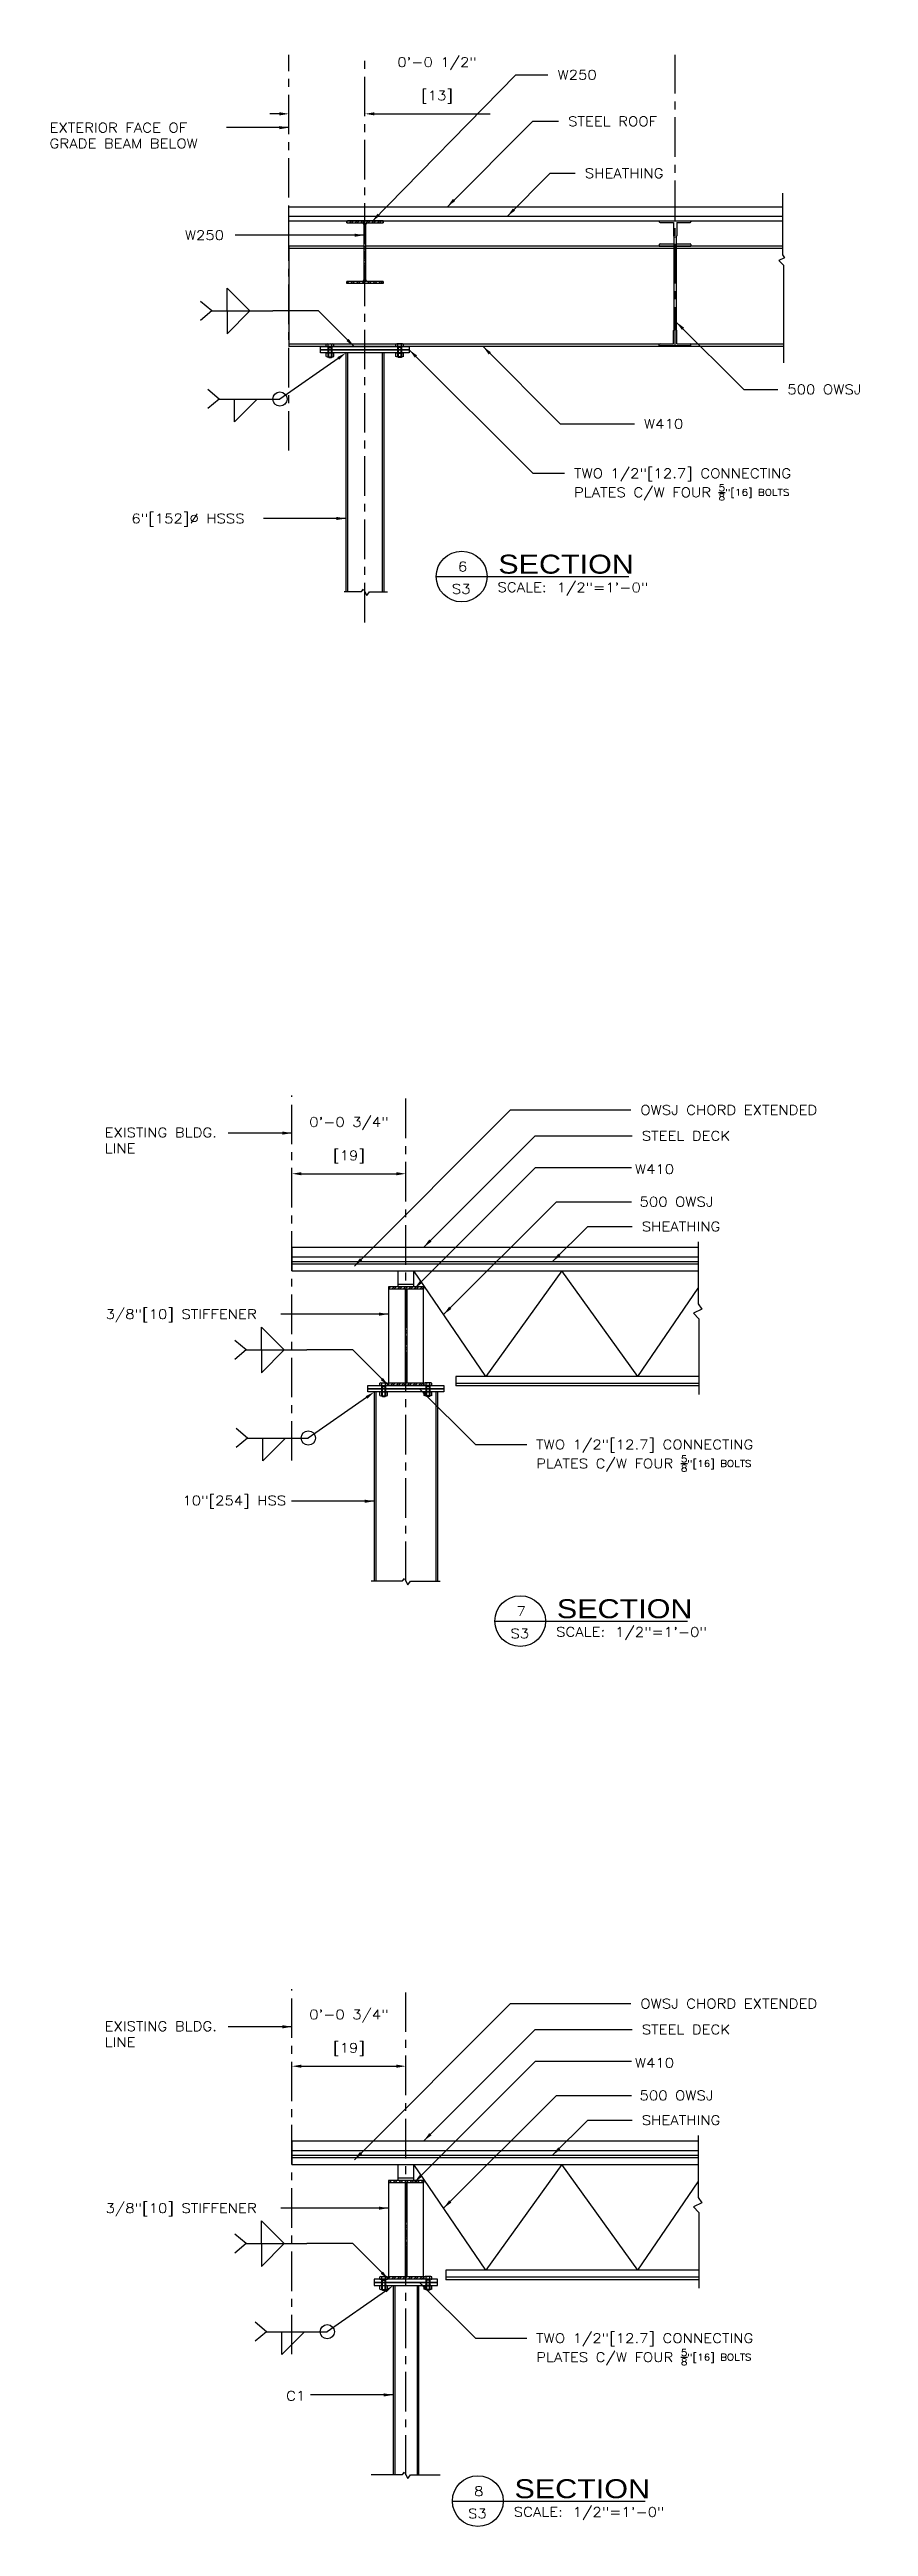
# Model space of a CAD drawing. Header units: inches. Extents: x -44 to 9761, y -1166 to 3580.
# Drawn here: x 9002.6 to 9132, y 3167.4 to 3559 of the extents above; entities that cross this region are included whole.
import ezdxf
from ezdxf.enums import TextEntityAlignment as Align

# ---------------------------------------------------------------- set-up
doc = ezdxf.new("R2010")
doc.units = ezdxf.units.IN
doc.header["$MEASUREMENT"] = 0
doc.linetypes.add('CENTER', pattern=[2, 1.25, -0.25, 0.25, -0.25])
doc.layers.get('0').update_dxf_attribs({"linetype": 'CONTINUOUS'})
doc.layers.get('DEFPOINTS').update_dxf_attribs({"linetype": 'CONTINUOUS'})
for name, color, linetype in [('Arch_Section_Truss', 45, 'CONTINUOUS'), ('C-241-1', 241, 'CONTINUOUS'), ('Center', 251, 'CENTER'), ('L1', 1, 'CONTINUOUS'), ('L131', 131, 'CONTINUOUS'), ('LAYER131A', 131, 'CONTINUOUS'), ('LAYER15A', 15, 'CONTINUOUS'), ('Section_Sheathing', 150, 'CONTINUOUS'), ('Struc_Plan_Dim', 5, 'CONTINUOUS'), ('Struc_Section_Bolt', 2, 'CONTINUOUS'), ('Struc_Section_BP', 135, 'CONTINUOUS'), ('Struc_Section_Steel', 11, 'CONTINUOUS'), ('Struc_Steel_Beam', 22, 'CONTINUOUS'), ('Struc_Steel_Joist', 21, 'CONTINUOUS'), ('TEXT131', 131, 'CONTINUOUS')]:
    doc.layers.add(name, color=color, linetype=linetype)
doc.styles.add('ROMANS', font='ROMANS.SHX', dxfattribs={"width": 0.8})
doc.styles.add('ROMANS-115', font='romans.shx', dxfattribs={"width": 1.15})
doc.styles.add('SANS-80', font='sanss___.ttf', dxfattribs={"width": 0.8})
doc.dimstyles.new('Copy of 12-ROMANS-115-PS-BPV', dxfattribs={"dimtxt": 0.0625, "dimasz": 0.0625, "dimexe": 0.0625, "dimexo": 0.0625, "dimgap": 0.0625, "dimtad": 1, "dimdec": 4, "dimlfac": 24, "dimzin": 1, "dimdsep": 46, "dimlunit": 4, "dimtxsty": 'ROMANS-115', "dimcen": 0.0625, "dimclrd": 256, "dimclre": 256, "dimclrt": 256, "dimadec": 0, "dimazin": 0, "dimtfac": 1, "dimtdec": 4, "dimtofl": 0, "dimtmove": 0, "dimatfit": 0, "dimfxl": 1, "dimfrac": 2, "dimtolj": 1, "dimtzin": 0, "dimarcsym": 0})

msp = doc.modelspace()

# ---------------------------------------------------------------- texts
at = {"layer": 'Struc_Plan_Dim', "style": 'ROMANS-115'}
for s, insert, char_height, attachment_point in [('\\A1;W250', (9082.84555, 3555.72154), 1.5, 1), ('\\A1;EXTERIOR FACE OF\\PGRADE BEAM BELOW', (9002.6141, 3547.36833), 1.5, 1), ('STEEL ROOF', (9084.5319, 3548.36964), 1.5, 1), ('SHEATHING', (9087.16727, 3540.15465), 1.5, 1), ('\\A1;W250', (9023.96818, 3530.36418), 1.5, 1), ('\\A1;500 OWSJ', (9119.15792, 3505.99283), 1.5, 1), ('\\A1;W410', (9096.51245, 3500.55621), 1.5, 1), ('\\A1;TWO 1/2"[12.7] CONNECTING\\PPLATES C/W FOUR \\H0.7x;\\S5/8;"[16] BOLTS', (9085.45383, 3492.73), 1.5, 1), ('\\A1;6"[152]%%C HSSS', (9015.53826, 3485.58507), 1.5, 1), ('OWSJ CHORD EXTENDED', (9095.93688, 3392.09212), 1.5000003, 1), ('EXISTING BLDG.\\PLINE', (9011.31001, 3388.51717), 1.5000003, 1), ('\\A1;STEEL DECK', (9096.16725, 3388.00811), 1.5000003, 1), ('\\A1;W410', (9095.06256, 3382.74678), 1.5, 1), ('\\A1;500 OWSJ', (9095.80577, 3377.58898), 1.5000003, 1), ('SHEATHING', (9096.16326, 3373.67373), 1.5, 1), ('\\A1;3/8"[10] STIFFENER', (9011.46565, 3359.81825), 1.5000003, 1), ('\\A1;TWO 1/2"[12.7] CONNECTING\\PPLATES C/W FOUR \\H0.7x;\\S5/8;"[16] BOLTS', (9079.48682, 3339.21084), 1.5000003, 1), ('\\A1;10"[254] HSS', (9040.00299, 3329.34901), 1.5000003, 6), ('OWSJ CHORD EXTENDED', (9095.93686, 3250.82874), 1.5, 1), ('EXISTING BLDG.\\PLINE', (9011.31002, 3247.25379), 1.5, 1), ('\\A1;STEEL DECK', (9096.16723, 3246.74473), 1.5, 1), ('\\A1;W410', (9095.06255, 3241.4834), 1.5, 1), ('\\A1;500 OWSJ', (9095.80576, 3236.3256), 1.5, 1), ('SHEATHING', (9096.16325, 3232.41036), 1.5, 1), ('\\A1;3/8"[10] STIFFENER', (9011.46566, 3218.49927), 1.5, 1), ('\\A1;TWO 1/2"[12.7] CONNECTING\\PPLATES C/W FOUR \\H0.7x;\\S5/8;"[16] BOLTS', (9079.48682, 3197.94747), 1.5, 1), ('C1', (9043.00299, 3188.08564), 1.5, 6)]:
    msp.add_mtext(s, dxfattribs=dict(at, insert=insert, char_height=char_height, attachment_point=attachment_point))

# ---------------------------------------------------------------- blocks, each defined once
blk = doc.blocks.new('W410x39(W16x26)')
at = {"layer": 'Struc_Steel_Beam'}
h = blk.add_hatch(dxfattribs=at)
h.set_pattern_fill('STEEL', color=131, scale=5, style=0)
h.set_pattern_definition([(45, (0, 0), (-0.44194174, 0.44194174), []), (45, (0, 0.3125), (-0.44194174, 0.44194174), [])])
h.paths.add_polyline_path([(1369.86, 1185.18), (1364.36, 1185.18), (1364.36, 1184.81), (1366.98, 1184.81), (1366.98, 1169.93), (1364.36, 1169.93), (1364.36, 1169.56), (1369.86, 1169.56), (1369.86, 1169.93), (1367.23, 1169.93), (1367.23, 1184.81), (1369.86, 1184.81)])
for p, q in [((1369.86, 1185.18), (1364.36, 1185.18)), ((1364.36, 1185.18), (1364.36, 1184.81)), ((1366.98, 1184.81), (1364.36, 1184.81)), ((1366.98, 1184.81), (1366.98, 1169.93)), ((1367.23, 1184.81), (1367.23, 1169.93)), ((1369.86, 1184.81), (1367.23, 1184.81)), ((1369.86, 1185.18), (1369.86, 1184.81)), ((1366.98, 1169.93), (1364.36, 1169.93)), ((1364.36, 1169.93), (1364.36, 1169.56)), ((1369.86, 1169.56), (1364.36, 1169.56)), ((1369.86, 1169.93), (1367.23, 1169.93)), ((1369.86, 1169.93), (1369.86, 1169.56))]:
    blk.add_line(p, q, dxfattribs=at)
blk = doc.blocks.new('Hex Nut - 10 mm side')
at = {"color": 0, "linetype": 'Continuous'}
for p, q in [((-9.2, -6.8), (-9.2, 6.8)), ((-0.7, 9.1), (-8.5, 9.1)), ((-0.7, 4.5), (-8.5, 4.5)), ((0, -6.8), (0, 6.8)), ((-0.7, -4.5), (-8.5, -4.5)), ((-0.7, -9.1), (-8.5, -9.1))]:
    blk.add_line(p, q, dxfattribs=at)
for centre, radius, start, end in [((-5, 6.8), 4.19, 147.13278, 212.86722), ((6.6, 0), 15.7, 163.22135, 196.77865), ((-4.2, 6.8), 4.19, 327.13278, 32.86722), ((-15.7, 0), 15.7, 343.22135, 16.77865), ((-5, -6.8), 4.19, 147.13278, 212.86722), ((-4.2, -6.8), 4.19, 327.13278, 32.86722)]:
    blk.add_arc(centre, radius, start, end, dxfattribs=at)
blk = doc.blocks.new('Title-section')
at = {"layer": 'LAYER15A'}
blk.add_line((-2.066, -7.538), (-0.798, -7.538), dxfattribs=at)
blk.add_circle((-1.899, -7.538), 0.167, dxfattribs=at)
at = {"layer": 'L131', "style": 'ROMANS', "width": 1.15}
blk.add_text('SCALE:', height=0.0625, dxfattribs=at).set_placement((-1.663, -7.64))
for tag, p in [('TITLE_NO.', (-1.893, -7.504)), ('SHEET_NO.', (-1.902, -7.651))]:
    blk.add_attdef(tag, text='', height=0.0625, dxfattribs=at).set_placement(p, align=Align.CENTER)
blk.add_attdef('SCALE', (-1.274, -7.641), '', height=0.0625, dxfattribs=at)
at = {"layer": 'TEXT131', "style": 'SANS-80', "width": 1.15}
blk.add_text('SECTION', height=0.125, dxfattribs=at).set_placement((-1.658, -7.519))
blk = doc.blocks.new('*D79')
at = {"layer": 'DEFPOINTS', "color": 0, "transparency": 16777216}
for p in [(9040.43, 3548.32), (9052.43, 3548.8), (9052.43, 3548.32)]:
    blk.add_point(p, dxfattribs=at)
at = {"layer": 'Struc_Plan_Dim', "lineweight": -2, "transparency": 16777216}
for p, q in [((9038.93, 3548.8), (9037.43, 3548.8)), ((9053.93, 3548.8), (9072.23, 3548.8))]:
    blk.add_line(p, q, dxfattribs=at)
at = {"layer": 'Struc_Plan_Dim', "transparency": 16777216}
for points in [[(9038.93, 3549.05), (9038.93, 3548.55), (9040.43, 3548.8)], [(9053.93, 3549.05), (9053.93, 3548.55), (9052.43, 3548.8)]]:
    blk.add_solid(points, dxfattribs=at)
at = {"layer": 'Struc_Plan_Dim', "transparency": 16777216, "char_height": 1.5, "attachment_point": 5, "style": 'ROMANS-115'}
for s, insert in [('\\A1;0\'-0 1/2"', (9063.83, 3556.73)), ('\\A1;[13]', (9063.83, 3551.44))]:
    blk.add_mtext(s, dxfattribs=dict(at, insert=insert))
blk = doc.blocks.new('*D83')
at = {"layer": 'DEFPOINTS', "color": 0, "transparency": 16777216}
for p in [(9040.91, 3238.28), (9058.91, 3240.19), (9058.91, 3238.28)]:
    blk.add_point(p, dxfattribs=at)
at = {"layer": 'Struc_Plan_Dim', "lineweight": -2, "transparency": 16777216}
blk.add_line((9042.41, 3240.19), (9057.41, 3240.19), dxfattribs=at)
at = {"layer": 'Struc_Plan_Dim', "transparency": 16777216}
for points in [[(9042.41, 3240.44), (9042.41, 3239.94), (9040.91, 3240.19)], [(9057.41, 3240.44), (9057.41, 3239.94), (9058.91, 3240.19)]]:
    blk.add_solid(points, dxfattribs=at)
at = {"layer": 'Struc_Plan_Dim', "transparency": 16777216, "char_height": 1.5, "attachment_point": 5, "style": 'ROMANS-115'}
for s, insert in [('\\A1;0\'-0 3/4"', (9049.91, 3248.12)), ('\\A1;[19]', (9049.91, 3242.84))]:
    blk.add_mtext(s, dxfattribs=dict(at, insert=insert))
blk = doc.blocks.new('*D84')
at = {"layer": 'DEFPOINTS', "color": 0, "transparency": 16777216}
for p in [(9040.91, 3380.8), (9058.91, 3381.26), (9058.91, 3380.8)]:
    blk.add_point(p, dxfattribs=at)
at = {"layer": 'Struc_Plan_Dim', "lineweight": -2, "transparency": 16777216}
blk.add_line((9042.41, 3381.26), (9057.41, 3381.26), dxfattribs=at)
at = {"layer": 'Struc_Plan_Dim', "transparency": 16777216}
for points in [[(9042.41, 3381.51), (9042.41, 3381.01), (9040.91, 3381.26)], [(9057.41, 3381.51), (9057.41, 3381.01), (9058.91, 3381.26)]]:
    blk.add_solid(points, dxfattribs=at)
at = {"layer": 'Struc_Plan_Dim', "transparency": 16777216, "char_height": 1.5, "attachment_point": 5, "style": 'ROMANS-115'}
for s, insert in [('\\A1;0\'-0 3/4"', (9049.91, 3389.19)), ('\\A1;[19]', (9049.91, 3383.91))]:
    blk.add_mtext(s, dxfattribs=dict(at, insert=insert))

# ---------------------------------------------------------------- dimensions: what is measured, and where the dimension line sits
at = {"layer": 'Struc_Plan_Dim'}
for base, p1, p2, override, picture, middle in [((9052.43121, 3548.79734), (9040.43121, 3548.31555), (9052.43121, 3548.31555), {"dimscale": 24, "dimlfac": 0.041667, "dimpost": '\\X', "dimse1": 1, "dimse2": 1}, '*D79', (9063.83121, 3554.08305)), ((9058.90867, 3381.26364), (9040.90867, 3380.80209), (9058.90867, 3380.80209), {"dimscale": 24.000005, "dimlfac": 0.041667, "dimpost": '\\X', "dimse1": 1, "dimse2": 1}, '*D84', (9049.90867, 3386.54936)), ((9058.90867, 3240.1936), (9040.90867, 3238.27661), (9058.90867, 3238.27661), {"dimscale": 24, "dimlfac": 0.041667, "dimpost": '\\X', "dimse1": 1, "dimse2": 1}, '*D83', (9049.90867, 3245.47932))]:
    dim = msp.add_linear_dim(base=base, p1=p1, p2=p2, dimstyle='Copy of 12-ROMANS-115-PS-BPV', override=override, dxfattribs=at)
    dim.commit()
    dim.dimension.update_dxf_attribs({"geometry": picture, "text_midpoint": middle})

# ---------------------------------------------------------------- hatches: boundary and pattern name
at = {"layer": 'Struc_Section_Steel', "ltscale": 2}
h = msp.add_hatch(dxfattribs=at)
h.set_pattern_fill('STEEL', color=256, scale=5, style=0)
h.set_pattern_definition([(45, (8947.5556, 3548.1246), (-0.4419417, 0.4419417), []), (45, (8947.5556, 3548.4371), (-0.4419417, 0.4419417), [])])
h.paths.add_polyline_path([(9055.30621, 3531.5602), (9055.30621, 3531.8727), (9049.55621, 3531.8727), (9049.55621, 3531.5602), (9052.05621, 3531.5602, -0.414213562), (9052.30621, 3531.3102), (9052.30621, 3522.5602, -0.414213562), (9052.05621, 3522.3102), (9049.55621, 3522.3102), (9049.55621, 3521.9977), (9055.30621, 3521.9977), (9055.30621, 3522.3102), (9052.80621, 3522.3102, -0.414213562), (9052.55621, 3522.5602), (9052.55621, 3531.3102, -0.414213562), (9052.80621, 3531.5602)])

# ---------------------------------------------------------------- linework, layer by layer
at = {"layer": 'Arch_Section_Truss'}
for p, q in [((9098.93121, 3531.8727), (9103.93121, 3531.8727)), ((9098.93121, 3531.8727), (9098.93121, 3531.7477)), ((9099.05621, 3531.6227), (9101.18121, 3531.6227)), ((9101.18121, 3531.6227), (9101.18121, 3529.4977)), ((9101.68121, 3531.6227), (9103.80621, 3531.6227)), ((9101.68121, 3531.6227), (9101.68121, 3529.4977)), ((9103.93121, 3531.8727), (9103.93121, 3531.7477)), ((9098.93121, 3528.1227), (9098.93121, 3527.8727)), ((9098.93121, 3527.8727), (9101.24371, 3527.8727)), ((9099.05621, 3528.2477), (9101.24371, 3528.2477)), ((9101.24371, 3529.38944), (9101.24371, 3514.67095)), ((9101.24371, 3529.38944), (9101.24371, 3528.2477)), ((9101.30621, 3529.3727), (9101.55621, 3529.3727)), ((9101.61871, 3529.38944), (9101.61871, 3514.67095)), ((9101.61871, 3529.38944), (9101.61871, 3528.2477)), ((9101.61871, 3528.2477), (9103.80621, 3528.2477)), ((9101.61871, 3527.8727), (9103.93121, 3527.8727)), ((9103.93121, 3528.1227), (9103.93121, 3527.8727)), ((9098.93121, 3512.1877), (9098.93121, 3512.3127)), ((9098.93121, 3512.1877), (9103.93121, 3512.1877)), ((9099.05621, 3512.4377), (9101.18121, 3512.4377)), ((9101.18121, 3512.4377), (9101.18121, 3514.5627)), ((9101.30621, 3514.6877), (9101.55621, 3514.6877)), ((9101.68121, 3512.4377), (9101.68121, 3514.5627)), ((9101.68121, 3512.4377), (9103.80621, 3512.4377)), ((9103.93121, 3512.1877), (9103.93121, 3512.3127))]:
    msp.add_line(p, q, dxfattribs=at)
for centre, start, end in [((9099.05621, 3531.7477), 180, 270), ((9103.80621, 3531.7477), 270, 0), ((9099.05621, 3528.1227), 90, 180), ((9101.30621, 3529.4977), 180, 270), ((9101.55621, 3529.4977), 270, 0), ((9103.80621, 3528.1227), 0, 90), ((9099.05621, 3512.3127), 90, 180), ((9101.30621, 3514.5627), 90, 180), ((9101.55621, 3514.5627), 0, 90), ((9103.80621, 3512.3127), 0, 90)]:
    msp.add_arc(centre, 0.125, start, end, dxfattribs=at)
at = {"layer": 'C-241-1', "ltscale": 0.05}
for p, q in [((9046.33462, 3512.03645), (9046.33462, 3512.38188)), ((9046.33462, 3512.03645), (9047.5278, 3512.03645)), ((9046.45975, 3512.03645), (9046.33462, 3512.03645)), ((9046.45975, 3511.9977), (9046.45975, 3512.03645)), ((9046.45975, 3511.9977), (9047.40267, 3511.9977)), ((9046.48376, 3512.42588), (9047.37866, 3512.42588)), ((9046.63291, 3512.03645), (9046.63291, 3512.38188)), ((9047.22951, 3512.03645), (9047.22951, 3512.38188)), ((9047.40267, 3512.03645), (9047.5278, 3512.03645)), ((9047.40267, 3511.9977), (9047.40267, 3512.03645)), ((9047.5278, 3512.03645), (9047.5278, 3512.38188)), ((9057.33462, 3512.03645), (9057.33462, 3512.38188)), ((9058.5278, 3512.03645), (9057.33462, 3512.03645)), ((9057.45975, 3512.03645), (9057.33462, 3512.03645)), ((9057.45975, 3511.9977), (9057.45975, 3512.03645)), ((9058.40267, 3511.9977), (9057.45975, 3511.9977)), ((9058.37866, 3512.42588), (9057.48376, 3512.42588)), ((9057.63291, 3512.03645), (9057.63291, 3512.38188)), ((9058.22951, 3512.03645), (9058.22951, 3512.38188)), ((9058.40267, 3512.03645), (9058.5278, 3512.03645)), ((9058.40267, 3511.9977), (9058.40267, 3512.03645)), ((9058.5278, 3512.03645), (9058.5278, 3512.38188)), ((9046.60829, 3511.85238), (9047.25413, 3511.85238)), ((9046.60829, 3510.39707), (9047.25413, 3510.39707)), ((9046.71486, 3510.29051), (9046.60829, 3510.39707)), ((9046.71486, 3510.29051), (9047.14756, 3510.29051)), ((9047.14756, 3510.29051), (9047.25413, 3510.39707)), ((9058.25413, 3511.85238), (9057.60829, 3511.85238)), ((9058.25413, 3510.39707), (9057.60829, 3510.39707)), ((9057.71486, 3510.29051), (9057.60829, 3510.39707)), ((9058.14756, 3510.29051), (9057.71486, 3510.29051)), ((9058.14756, 3510.29051), (9058.25413, 3510.39707)), ((9054.81208, 3347.80343), (9054.81208, 3348.14887)), ((9054.81208, 3347.80343), (9056.00526, 3347.80343)), ((9054.93721, 3347.80343), (9054.81208, 3347.80343)), ((9054.93721, 3347.76468), (9054.93721, 3347.80343)), ((9054.93721, 3347.76468), (9055.88013, 3347.76468)), ((9054.96123, 3348.19287), (9055.85612, 3348.19287)), ((9055.08575, 3347.61937), (9055.73159, 3347.61937)), ((9055.11037, 3347.80343), (9055.11037, 3348.14887)), ((9055.70697, 3347.80343), (9055.70697, 3348.14887)), ((9055.88013, 3347.80343), (9056.00526, 3347.80343)), ((9055.88013, 3347.76468), (9055.88013, 3347.80343)), ((9056.00526, 3347.80343), (9056.00526, 3348.14887)), ((9061.81208, 3347.80343), (9061.81208, 3348.14887)), ((9063.00526, 3347.80343), (9061.81208, 3347.80343)), ((9061.93721, 3347.80343), (9061.81208, 3347.80343)), ((9061.93721, 3347.76468), (9061.93721, 3347.80343)), ((9062.88013, 3347.76468), (9061.93721, 3347.76468)), ((9062.85612, 3348.19287), (9061.96123, 3348.19287)), ((9062.73159, 3347.61937), (9062.08575, 3347.61937)), ((9062.11037, 3347.80343), (9062.11037, 3348.14887)), ((9062.70697, 3347.80343), (9062.70697, 3348.14887)), ((9062.88013, 3347.80343), (9063.00526, 3347.80343)), ((9062.88013, 3347.76468), (9062.88013, 3347.80343)), ((9063.00526, 3347.80343), (9063.00526, 3348.14887)), ((9055.08575, 3346.16406), (9055.73159, 3346.16406)), ((9055.19232, 3346.0575), (9055.08575, 3346.16406)), ((9055.19232, 3346.0575), (9055.62502, 3346.0575)), ((9055.62502, 3346.0575), (9055.73159, 3346.16406)), ((9062.73159, 3346.16406), (9062.08575, 3346.16406)), ((9062.19232, 3346.0575), (9062.08575, 3346.16406)), ((9062.62502, 3346.0575), (9062.19232, 3346.0575)), ((9062.62502, 3346.0575), (9062.73159, 3346.16406)), ((9054.81208, 3206.54006), (9054.81208, 3206.88549)), ((9054.96123, 3206.92949), (9055.85612, 3206.92949)), ((9055.11037, 3206.54006), (9055.11037, 3206.88549)), ((9055.70697, 3206.54006), (9055.70697, 3206.88549)), ((9056.00526, 3206.54006), (9056.00526, 3206.88549)), ((9061.81208, 3206.54006), (9061.81208, 3206.88549)), ((9062.85612, 3206.92949), (9061.96123, 3206.92949)), ((9062.11037, 3206.54006), (9062.11037, 3206.88549)), ((9062.70697, 3206.54006), (9062.70697, 3206.88549)), ((9063.00526, 3206.54006), (9063.00526, 3206.88549)), ((9054.81208, 3206.54006), (9056.00526, 3206.54006)), ((9054.93721, 3206.54006), (9054.81208, 3206.54006)), ((9054.93721, 3206.50131), (9054.93721, 3206.54006)), ((9054.93721, 3206.50131), (9055.88013, 3206.50131)), ((9055.08575, 3206.35599), (9055.73159, 3206.35599)), ((9055.08575, 3204.90068), (9055.73159, 3204.90068)), ((9055.19232, 3204.79412), (9055.08575, 3204.90068)), ((9055.19232, 3204.79412), (9055.62502, 3204.79412)), ((9055.62502, 3204.79412), (9055.73159, 3204.90068)), ((9055.88013, 3206.54006), (9056.00526, 3206.54006)), ((9055.88013, 3206.50131), (9055.88013, 3206.54006)), ((9063.00526, 3206.54006), (9061.81208, 3206.54006)), ((9061.93721, 3206.54006), (9061.81208, 3206.54006)), ((9061.93721, 3206.50131), (9061.93721, 3206.54006)), ((9062.88013, 3206.50131), (9061.93721, 3206.50131)), ((9062.73159, 3206.35599), (9062.08575, 3206.35599)), ((9062.73159, 3204.90068), (9062.08575, 3204.90068)), ((9062.19232, 3204.79412), (9062.08575, 3204.90068)), ((9062.62502, 3204.79412), (9062.19232, 3204.79412)), ((9062.62502, 3204.79412), (9062.73159, 3204.90068)), ((9062.88013, 3206.54006), (9063.00526, 3206.54006)), ((9062.88013, 3206.50131), (9062.88013, 3206.54006))]:
    msp.add_line(p, q, dxfattribs=at)
at = {"layer": 'C-241-1', "ltscale": 0.5}
for p, q in [((9046.60829, 3510.39707), (9046.60829, 3511.9977)), ((9047.25413, 3510.39707), (9047.25413, 3511.9977)), ((9057.60829, 3510.39707), (9057.60829, 3511.9977)), ((9058.25413, 3510.39707), (9058.25413, 3511.9977)), ((9046.71486, 3510.39707), (9046.71486, 3511.85238)), ((9047.14756, 3510.39707), (9047.14756, 3511.85238)), ((9057.71486, 3510.39707), (9057.71486, 3511.85238)), ((9058.14756, 3510.39707), (9058.14756, 3511.85238)), ((9055.08575, 3346.16406), (9055.08575, 3347.76468)), ((9055.19232, 3346.16406), (9055.19232, 3347.61937)), ((9055.62502, 3346.16406), (9055.62502, 3347.61937)), ((9055.73159, 3346.16406), (9055.73159, 3347.76468)), ((9062.08575, 3346.16406), (9062.08575, 3347.76468)), ((9062.19232, 3346.16406), (9062.19232, 3347.61937)), ((9062.62502, 3346.16406), (9062.62502, 3347.61937)), ((9062.73159, 3346.16406), (9062.73159, 3347.76468)), ((9055.08575, 3204.90068), (9055.08575, 3206.50131)), ((9055.19232, 3204.90068), (9055.19232, 3206.35599)), ((9055.62502, 3204.90068), (9055.62502, 3206.35599)), ((9055.73159, 3204.90068), (9055.73159, 3206.50131)), ((9062.08575, 3204.90068), (9062.08575, 3206.50131)), ((9062.19232, 3204.90068), (9062.19232, 3206.35599)), ((9062.62502, 3204.90068), (9062.62502, 3206.35599)), ((9062.73159, 3204.90068), (9062.73159, 3206.50131))]:
    msp.add_line(p, q, dxfattribs=at)
at = {"layer": 'C-241-1', "ltscale": 0.05}
for centre, radius, start, end in [((9046.48376, 3512.15106), 0.27482, 57.13278, 122.86722), ((9046.93121, 3511.39255), 1.03333, 73.22135, 106.77865), ((9047.37866, 3512.15106), 0.27482, 57.13278, 122.86722), ((9057.48376, 3512.15106), 0.27482, 57.13278, 122.86722), ((9057.93121, 3511.39255), 1.03333, 73.22135, 106.77865), ((9058.37866, 3512.15106), 0.27482, 57.13278, 122.86722), ((9054.96123, 3347.91804), 0.27482, 57.13278, 122.86722), ((9055.40867, 3347.15954), 1.03333, 73.22135, 106.77865), ((9055.85612, 3347.91804), 0.27482, 57.13278, 122.86722), ((9061.96123, 3347.91804), 0.27482, 57.13278, 122.86722), ((9062.40867, 3347.15954), 1.03333, 73.22135, 106.77865), ((9062.85612, 3347.91804), 0.27482, 57.13278, 122.86722), ((9054.96123, 3206.65467), 0.27482, 57.13278, 122.86722), ((9055.40867, 3205.89616), 1.03333, 73.22135, 106.77865), ((9055.85612, 3206.65467), 0.27482, 57.13278, 122.86722), ((9061.96123, 3206.65467), 0.27482, 57.13278, 122.86722), ((9062.40867, 3205.89616), 1.03333, 73.22135, 106.77865), ((9062.85612, 3206.65467), 0.27482, 57.13278, 122.86722)]:
    msp.add_arc(centre, radius, start, end, dxfattribs=at)
at = {"layer": 'Center', "ltscale": 5}
for p, q in [((9040.43121, 3495.56171), (9040.43121, 3558.13378)), ((9052.43121, 3468.41858), (9052.43121, 3558.13378)), ((9101.43121, 3511.9977), (9101.43121, 3558.13378)), ((9040.90867, 3335.91931), (9040.90867, 3393.65076)), ((9058.90867, 3316.8781), (9058.90867, 3393.65076)), ((9040.90867, 3194.65593), (9040.90867, 3252.38739)), ((9058.90867, 3175.61473), (9058.90867, 3252.38739))]:
    msp.add_line(p, q, dxfattribs=at)
at = {"layer": 'L1'}
for p, q in [((9118.38945, 3536.27262), (9118.38945, 3526.52918)), ((9118.71751, 3526.03762), (9117.83723, 3525.62759)), ((9117.83723, 3525.62759), (9118.56568, 3524.88636)), ((9118.38945, 3526.52918), (9118.71751, 3526.03762)), ((9118.56568, 3524.88636), (9118.56568, 3509.44293)), ((9105.06624, 3370.50357), (9105.06624, 3360.6992)), ((9105.64238, 3359.83591), (9104.32197, 3359.22086)), ((9105.06624, 3360.6992), (9105.64238, 3359.83591)), ((9104.32197, 3359.22086), (9105.19841, 3358.32905)), ((9105.19841, 3358.32905), (9105.19841, 3346.38136)), ((9105.06624, 3229.2402), (9105.06624, 3219.43582)), ((9105.64238, 3218.57253), (9104.32197, 3217.95748)), ((9105.06624, 3219.43582), (9105.64238, 3218.57253)), ((9104.32197, 3217.95748), (9105.19841, 3217.06567)), ((9105.19841, 3217.06567), (9105.19841, 3205.11798))]:
    msp.add_line(p, q, dxfattribs=at)
at = {"layer": 'LAYER131A'}
for p, q in [((9049.43121, 3510.9977), (9049.43121, 3473.26911)), ((9055.43121, 3510.9977), (9055.43121, 3473.24214)), ((9053.90867, 3346.76468), (9053.90867, 3316.88803)), ((9063.90867, 3346.76468), (9063.90867, 3316.86105)), ((9056.90867, 3205.50131), (9056.90867, 3175.62465)), ((9060.90867, 3205.50131), (9060.90867, 3175.59768))]:
    msp.add_line(p, q, dxfattribs=at)
at = {"layer": 'Section_Sheathing', "ltscale": 2}
for p, q in [((9040.43121, 3531.8727), (9040.43121, 3534.1227)), ((9040.43121, 3534.1227), (9118.38945, 3534.1227)), ((9040.43121, 3532.6227), (9118.38945, 3532.6227)), ((9040.43121, 3531.8727), (9118.38945, 3531.8727)), ((9049.14725, 3473.26911), (9051.90247, 3473.26911)), ((9051.90247, 3473.26911), (9052.22646, 3473.64675)), ((9052.22646, 3473.64675), (9052.73947, 3472.67569)), ((9052.73947, 3472.67569), (9053.14447, 3473.24214)), ((9053.14447, 3473.24214), (9055.99699, 3473.24214)), ((9040.90867, 3367.38968), (9040.90867, 3369.63968)), ((9040.90867, 3369.63968), (9105.06624, 3369.63968)), ((9040.90867, 3368.13968), (9105.06624, 3368.13968)), ((9040.90867, 3367.38968), (9105.19841, 3367.38968)), ((9053.40296, 3316.88803), (9058.37993, 3316.88803)), ((9058.37993, 3316.88803), (9058.70392, 3317.26566)), ((9058.70392, 3317.26566), (9059.21693, 3316.2946)), ((9059.21693, 3316.2946), (9059.62193, 3316.86105)), ((9059.62193, 3316.86105), (9064.32825, 3316.86105)), ((9040.90867, 3226.12631), (9040.90867, 3228.37631)), ((9040.90867, 3228.37631), (9105.06624, 3228.37631)), ((9040.90867, 3226.87631), (9105.06624, 3226.87631)), ((9040.90867, 3226.12631), (9105.19841, 3226.12631)), ((9053.40296, 3175.62465), (9058.37993, 3175.62465)), ((9058.37993, 3175.62465), (9058.70392, 3176.00229)), ((9058.70392, 3176.00229), (9059.21693, 3175.03122)), ((9059.21693, 3175.03122), (9059.62193, 3175.59768)), ((9059.62193, 3175.59768), (9064.32825, 3175.59768))]:
    msp.add_line(p, q, dxfattribs=at)
at = {"layer": 'Section_Sheathing'}
for p, q in [((9040.90867, 3369.63968), (9040.90867, 3365.88968)), ((9040.90867, 3228.37631), (9040.90867, 3224.62631))]:
    msp.add_line(p, q, dxfattribs=at)
at = {"layer": 'Struc_Plan_Dim'}
for p, q in [((9030.6617, 3517.6495), (9030.6617, 3521.2495)), ((9034.26168, 3517.6495), (9030.6617, 3521.2495)), ((9028.26168, 3517.6495), (9026.46168, 3519.1495)), ((9028.26168, 3517.6495), (9026.46168, 3516.1495)), ((9028.26168, 3517.6495), (9037.8617, 3517.6495)), ((9030.6617, 3517.6495), (9030.6617, 3514.0495)), ((9034.26168, 3517.6495), (9030.6617, 3514.0495)), ((9029.41014, 3503.71806), (9027.61014, 3505.21806)), ((9029.41014, 3503.71806), (9027.61014, 3502.21806)), ((9029.41014, 3503.71806), (9039.01014, 3503.71806)), ((9031.81014, 3500.11806), (9031.81014, 3503.71806)), ((9035.41014, 3503.71806), (9031.81014, 3500.11806))]:
    msp.add_line(p, q, dxfattribs=at)
msp.add_circle((9039.01014, 3503.71806), 1.125, dxfattribs=at)
at = {"layer": 'Struc_Section_Bolt'}
for p, q in [((9048.20153, 3510.1387), (9039.01014, 3503.71806)), ((9036.06942, 3353.41648), (9036.06942, 3357.01648)), ((9039.66941, 3353.41648), (9036.06942, 3357.01648)), ((9033.66941, 3353.41648), (9031.86941, 3354.91648)), ((9033.66941, 3353.41648), (9031.86941, 3351.91648)), ((9033.66941, 3353.41648), (9043.26942, 3353.41648)), ((9036.06942, 3353.41648), (9036.06942, 3349.81648)), ((9039.66941, 3353.41648), (9036.06942, 3349.81648)), ((9052.67899, 3345.90568), (9043.4876, 3339.48504)), ((9033.88759, 3339.48504), (9032.08759, 3340.98504)), ((9033.88759, 3339.48504), (9032.08759, 3337.98504)), ((9033.88759, 3339.48504), (9043.4876, 3339.48504)), ((9036.28759, 3335.88504), (9036.28759, 3339.48504)), ((9039.8876, 3339.48504), (9036.28759, 3335.88504)), ((9036.06942, 3212.15311), (9036.06942, 3215.75311)), ((9039.66941, 3212.15311), (9036.06942, 3215.75311)), ((9033.66941, 3212.15311), (9031.86941, 3213.65311)), ((9033.66941, 3212.15311), (9031.86941, 3210.65311)), ((9033.66941, 3212.15311), (9043.26942, 3212.15311)), ((9036.06942, 3212.15311), (9036.06942, 3208.55311)), ((9039.66941, 3212.15311), (9036.06942, 3208.55311)), ((9055.67899, 3204.64231), (9046.4876, 3198.22167)), ((9036.8876, 3198.22167), (9035.0876, 3199.72167)), ((9036.8876, 3198.22167), (9035.0876, 3196.72167)), ((9036.8876, 3198.22167), (9046.4876, 3198.22167)), ((9039.2876, 3194.62167), (9039.2876, 3198.22167)), ((9042.8876, 3198.22167), (9039.2876, 3194.62167))]:
    msp.add_line(p, q, dxfattribs=at)
for centre in [(9043.4876, 3339.48504), (9046.4876, 3198.22167)]:
    msp.add_circle(centre, 1.125, dxfattribs=at)
for points in [[(9048.05836, 3510.34365), (9048.34469, 3509.93375), (9049.43121, 3510.9977)], [(9052.53582, 3346.11063), (9052.82215, 3345.70074), (9053.90867, 3346.76468)], [(9055.53582, 3204.84726), (9055.82215, 3204.43736), (9056.90867, 3205.50131)]]:
    msp.add_solid(points, dxfattribs=at)
at = {"layer": 'Struc_Section_BP', "ltscale": 2}
for p, q in [((9056.15867, 3363.01468), (9056.15867, 3348.13968)), ((9061.65867, 3363.01468), (9061.65867, 3348.13968)), ((9056.15867, 3221.75131), (9056.15867, 3206.87631)), ((9061.65867, 3221.75131), (9061.65867, 3206.87631))]:
    msp.add_line(p, q, dxfattribs=at)
for points in [[(9059.43121, 3511.4977), (9045.43121, 3511.4977), (9045.43121, 3511.9977), (9059.43121, 3511.9977)], [(9059.43121, 3510.9977), (9045.43121, 3510.9977), (9045.43121, 3511.4977), (9059.43121, 3511.4977)], [(9064.90867, 3347.26468), (9052.90867, 3347.26468), (9052.90867, 3347.76468), (9064.90867, 3347.76468)], [(9064.90867, 3346.76468), (9052.90867, 3346.76468), (9052.90867, 3347.26468), (9064.90867, 3347.26468)], [(9053.90867, 3206.50131), (9053.90867, 3206.00131), (9063.90867, 3206.00131), (9063.90867, 3206.50131)], [(9053.90867, 3206.00131), (9053.90867, 3205.50131), (9063.90867, 3205.50131), (9063.90867, 3206.00131)]]:
    msp.add_lwpolyline(points, close=True, dxfattribs=at)
at = {"layer": 'Struc_Section_Steel', "ltscale": 2}
for p, q in [((9049.55621, 3531.8727), (9052.11621, 3531.8727)), ((9049.55621, 3531.5602), (9049.55621, 3531.8727)), ((9055.30621, 3531.5602), (9055.30621, 3531.8727))]:
    msp.add_line(p, q, dxfattribs=at)
at = {"layer": 'Struc_Section_Steel'}
for p, q in [((9055.18121, 3531.8727), (9049.68121, 3531.8727)), ((9055.30621, 3531.8727), (9052.74621, 3531.8727)), ((9055.30621, 3531.8727), (9055.30621, 3531.5602)), ((9049.55621, 3531.5602), (9052.05621, 3531.5602)), ((9052.30621, 3522.5602), (9052.30621, 3531.3102)), ((9052.55621, 3522.5602), (9052.55621, 3531.3102)), ((9052.80621, 3531.5602), (9055.30621, 3531.5602)), ((9049.55621, 3521.9977), (9049.55621, 3522.3102)), ((9052.05621, 3522.3102), (9049.55621, 3522.3102)), ((9055.30621, 3521.9977), (9049.55621, 3521.9977)), ((9055.30621, 3522.3102), (9052.80621, 3522.3102)), ((9055.30621, 3522.3102), (9055.30621, 3521.9977))]:
    msp.add_line(p, q, dxfattribs=at)
at = {"layer": 'Struc_Section_Steel', "ltscale": 10}
for p, q in [((9049.68121, 3510.9977), (9049.68121, 3473.26911)), ((9055.18121, 3510.9977), (9055.18121, 3473.24214)), ((9054.15867, 3346.76468), (9054.15867, 3316.88803)), ((9063.65867, 3346.76468), (9063.65867, 3316.86105)), ((9057.15867, 3205.50131), (9057.15867, 3175.62465)), ((9060.65867, 3205.50131), (9060.65867, 3175.59768))]:
    msp.add_line(p, q, dxfattribs=at)
at = {"layer": 'Struc_Section_Steel'}
for centre, start, end in [((9052.05621, 3531.3102), 0, 90), ((9052.80621, 3531.3102), 90, 180), ((9052.05621, 3522.5602), 270, 0), ((9052.80621, 3522.5602), 180, 270)]:
    msp.add_arc(centre, 0.25, start, end, dxfattribs=at)
at = {"layer": 'Struc_Steel_Beam'}
for p, q in [((9052.30621, 3527.8727), (9040.43121, 3527.8727)), ((9040.43121, 3527.8727), (9040.43121, 3511.9977)), ((9118.38945, 3527.8727), (9052.55621, 3527.8727)), ((9052.30621, 3527.4977), (9040.43121, 3527.4977)), ((9118.38945, 3527.4977), (9052.55621, 3527.4977)), ((9098.94655, 3512.3727), (9040.43121, 3512.3727)), ((9118.56568, 3511.9977), (9040.43121, 3511.9977)), ((9118.56568, 3512.3727), (9103.91587, 3512.3727))]:
    msp.add_line(p, q, dxfattribs=at)
at = {"layer": 'Struc_Steel_Joist'}
for p, q in [((9040.90867, 3367.38968), (9101.36586, 3367.38968)), ((9040.90867, 3367.01468), (9105.06624, 3367.01468)), ((9040.90867, 3365.88968), (9105.06624, 3365.88968)), ((9057.65867, 3363.38968), (9057.65867, 3365.88968)), ((9060.15867, 3363.76468), (9057.65867, 3363.76468)), ((9060.15867, 3363.38968), (9057.65867, 3363.38968)), ((9071.53367, 3349.20968), (9060.15867, 3365.88968)), ((9060.15867, 3363.38968), (9060.15867, 3365.88968)), ((9083.53367, 3365.88968), (9071.53367, 3349.20968)), ((9095.53367, 3349.20968), (9083.53367, 3365.88968)), ((9095.53367, 3349.20968), (9105.06624, 3363.18799)), ((9105.19841, 3349.20968), (9066.78206, 3349.20968)), ((9066.78206, 3349.20968), (9066.78206, 3347.70968)), ((9105.19841, 3348.08468), (9066.78206, 3348.08468)), ((9105.19841, 3347.70968), (9066.78206, 3347.70968)), ((9040.90867, 3226.12631), (9101.36586, 3226.12631)), ((9040.90867, 3225.75131), (9105.06624, 3225.75131)), ((9040.90867, 3224.62631), (9105.06624, 3224.62631)), ((9057.65867, 3222.12631), (9057.65867, 3224.62631)), ((9060.15867, 3222.50131), (9057.65867, 3222.50131)), ((9071.53367, 3207.94631), (9060.15867, 3224.62631)), ((9060.15867, 3222.12631), (9060.15867, 3224.62631)), ((9083.53367, 3224.62631), (9071.53367, 3207.94631)), ((9095.53367, 3207.94631), (9083.53367, 3224.62631)), ((9060.15867, 3222.12631), (9057.65867, 3222.12631)), ((9095.53367, 3207.94631), (9105.06624, 3221.92461)), ((9105.19841, 3207.94631), (9065.19452, 3207.94631)), ((9065.19452, 3207.94631), (9065.19452, 3206.44631)), ((9105.19841, 3206.82131), (9065.19452, 3206.82131)), ((9105.19841, 3206.44631), (9065.19452, 3206.44631))]:
    msp.add_line(p, q, dxfattribs=at)

# ---------------------------------------------------------------- block references
at = {"layer": 'C-241-1', "ltscale": 0.05, "yscale": 0.0656166666658464}
for p, xscale, zscale, rotation in [((9046.93121, 3510.39707), 0.0656166666658464, 0.0656166666658464, 270), ((9057.93121, 3510.39707), -0.0656166666658464, 0.0656166666666667, 90), ((9055.40867, 3346.16406), 0.0656166666658464, 0.0656166666658464, 270), ((9062.40867, 3346.16406), -0.0656166666658464, 0.0656166666666667, 90), ((9055.40867, 3204.90068), 0.0656166666658464, 0.0656166666658464, 270), ((9062.40867, 3204.90068), -0.0656166666658464, 0.0656166666666667, 90)]:
    msp.add_blockref('Hex Nut - 10 mm side', p, dxfattribs=dict(at, xscale=xscale, zscale=zscale, rotation=rotation))
at = {"layer": 'Struc_Plan_Dim'}
for p, xscale, yscale, zscale, values in [((9113.29106, 3656.57312), 24.00000043331708, 24.00000043331708, 24.00000043331708, {'TITLE_NO.': '6', 'SHEET_NO.': 'S3', 'SCALE': '1/2"=1\'-0"'}), ((9122.54029, 3491.45781), 24.00000516490009, 24.00000516490009, 24.00000516490009, {'TITLE_NO.': '7', 'SHEET_NO.': 'S3', 'SCALE': '1/2"=1\'-0"'}), ((9115.84406, 3352.35859), 24.00000000000001, 24.00000000000001, 24.00000000000001, {'TITLE_NO.': '8', 'SHEET_NO.': 'S3', 'SCALE': '1/2"=1\'-0"'})]:
    msp.add_blockref('Title-section', p, dxfattribs=dict(at, xscale=xscale, yscale=yscale, zscale=zscale)).add_auto_attribs(values)
at = {"layer": 'Struc_Section_Steel'}
for p in [(7691.80087, 2178.20958), (7691.80087, 2036.94621)]:
    msp.add_blockref('W410x39(W16x26)', p, dxfattribs=at)

msp.set_redraw_order([(e.dxf.handle, doc.entitydb.next_handle()) for e in msp.query("TEXT MTEXT ATTDEF DIMENSION ARC_DIMENSION")])  # texts and dimensions are drawn at this point

# ---------------------------------------------------------------- leaders
at = {"layer": 'Struc_Plan_Dim', "annotation_type": 0, "has_hookline": 1}
for points, override, hookline_direction, text_width in [([(9053.55857, 3531.78527), (9076.26641, 3554.97154), (9081.34555, 3554.97154)], {"dimscale": 24, "dimgap": 0.0625, "dimtad": 0, "dimlfac": 0.041667, "dimse1": 1, "dimse2": 1}, 0, 6.48929), ([(9065.45053, 3534.1227), (9078.94996, 3547.61964), (9083.0319, 3547.61964)], {"dimscale": 24, "dimgap": 0.0625, "dimtad": 0, "dimlfac": 0.041667, "dimse1": 1, "dimse2": 1}, 0, 15.68929), ([(9040.43121, 3546.61833), (9030.5641, 3546.61833)], {"dimscale": 24, "dimgap": 0.0625, "dimtad": 0, "dimlfac": 0.041667, "dimse1": 1, "dimse2": 1}, 1, 26.45), ([(9074.93224, 3532.6227), (9081.71673, 3539.40465), (9085.66727, 3539.40465)], {"dimscale": 24, "dimgap": 0.0625, "dimtad": 0, "dimlfac": 0.041667, "dimse1": 1, "dimse2": 1}, 0, 13.30714), ([(9052.30621, 3529.61418), (9031.95746, 3529.61418)], {"dimscale": 24, "dimgap": 0.0625, "dimtad": 0, "dimlfac": 0.041667, "dimse1": 1, "dimse2": 1}, 1, 6.48929), ([(9071.09883, 3511.9977), (9083.29032, 3499.80621), (9095.01245, 3499.80621)], {"dimscale": 24, "dimgap": 0.0625, "dimtad": 0, "dimlfac": 0.041667, "dimse1": 1, "dimse2": 1}, 0, 6.48929), ([(9101.61871, 3515.88782), (9112.2637, 3505.24283), (9117.65792, 3505.24283)], {"dimscale": 24, "dimgap": 0.0625, "dimtad": 0, "dimlfac": 0.041667, "dimse1": 1, "dimse2": 1}, 0, 12.81429), ([(9049.43121, 3484.83507), (9036.42397, 3484.83507)], {"dimscale": 24, "dimgap": 0.0625, "dimtad": 0, "dimlfac": 0.041667, "dimse1": 1, "dimse2": 1}, 1, 19.38571), ([(9050.76018, 3366.66599), (9075.43631, 3391.34212), (9094.43687, 3391.34212)], {"dimscale": 24.000005, "dimgap": 0.0625, "dimtad": 0, "dimlfac": 0.041667, "dimse1": 1, "dimse2": 1}, 0, 31.37858), ([(9061.71538, 3369.63968), (9079.33382, 3387.25811), (9094.66725, 3387.25811)], {"dimscale": 24.000005, "dimgap": 0.0625, "dimtad": 0, "dimlfac": 0.041667, "dimse1": 1, "dimse2": 1}, 0, 15.44286), ([(9064.85129, 3359.00854), (9082.68173, 3376.83898), (9094.54544, 3376.83898)], {"dimscale": 24.000005, "dimgap": 0.0625, "dimtad": 0, "dimlfac": 0.041667, "dimse1": 1, "dimse2": 1}, 0, 12.81429), ([(9082.08649, 3367.38968), (9087.62054, 3372.92373), (9094.66326, 3372.92373)], {"dimscale": 24.000005, "dimgap": 0.0625, "dimtad": 0, "dimlfac": 0.041667, "dimse1": 1, "dimse2": 1}, 0, 13.30715)]:
    msp.add_leader(points, dimstyle='Copy of 12-ROMANS-115-PS-BPV', override=override, dxfattribs=dict(at, hookline_direction=hookline_direction, text_width=text_width))
at = {"layer": 'Struc_Plan_Dim'}
for points, override in [([(9059.43121, 3511.4977), (9078.94891, 3491.98), (9083.95383, 3491.98)], {"dimscale": 24, "dimgap": 0.0625, "dimtad": 0, "dimlfac": 0.041667, "dimse1": 1, "dimse2": 1}), ([(9040.90867, 3387.68506), (9030.84838, 3387.68506)], {"dimscale": 24.000005, "dimgap": 0.0625, "dimtad": 0, "dimlfac": 0.041667, "dimse1": 1, "dimse2": 1}), ([(9060.24307, 3363.09987), (9079.38446, 3382.23693), (9094.52286, 3382.23693)], {"dimscale": 24.000005, "dimgap": 0.0625, "dimtad": 0, "dimlfac": 0.041667, "dimse1": 1, "dimse2": 1}), ([(9056.15867, 3359.06825), (9039.16923, 3359.06825)], {"dimscale": 24.000005, "dimgap": 0.0625, "dimtad": 0, "dimlfac": 0.041667, "dimse1": 1, "dimse2": 1}), ([(9061.07344, 3347.26468), (9069.87728, 3338.46084), (9077.98682, 3338.46084)], {"dimscale": 24.000005, "dimgap": 0.0625, "dimtad": 0, "dimlfac": 0.041667, "dimse1": 1, "dimse2": 1}), ([(9053.90867, 3329.49543), (9040.81006, 3329.49543)], {"dimscale": 24.000005, "dimgap": 0.0625, "dimtad": 0, "dimlfac": 0.041667, "dimse1": 1, "dimse2": 1}), ([(9050.76018, 3225.40262), (9075.43631, 3250.07874), (9094.43686, 3250.07874)], {"dimscale": 24, "dimgap": 0.0625, "dimtad": 0, "dimlfac": 0.041667, "dimse1": 1, "dimse2": 1}), ([(9040.90867, 3246.42169), (9030.84838, 3246.42169)], {"dimscale": 24, "dimgap": 0.0625, "dimtad": 0, "dimlfac": 0.041667, "dimse1": 1, "dimse2": 1}), ([(9061.71538, 3228.37631), (9079.33381, 3245.99473), (9094.66723, 3245.99473)], {"dimscale": 24, "dimgap": 0.0625, "dimtad": 0, "dimlfac": 0.041667, "dimse1": 1, "dimse2": 1}), ([(9060.24307, 3221.8365), (9079.38445, 3240.97355), (9094.52285, 3240.97355)], {"dimscale": 24, "dimgap": 0.0625, "dimtad": 0, "dimlfac": 0.041667, "dimse1": 1, "dimse2": 1}), ([(9064.85129, 3217.74517), (9082.68172, 3235.5756), (9094.54543, 3235.5756)], {"dimscale": 24, "dimgap": 0.0625, "dimtad": 0, "dimlfac": 0.041667, "dimse1": 1, "dimse2": 1}), ([(9082.08648, 3226.12631), (9087.62053, 3231.66036), (9094.66325, 3231.66036)], {"dimscale": 24, "dimgap": 0.0625, "dimtad": 0, "dimlfac": 0.041667, "dimse1": 1, "dimse2": 1}), ([(9056.15867, 3217.74927), (9039.16923, 3217.74927)], {"dimscale": 24, "dimgap": 0.0625, "dimtad": 0, "dimlfac": 0.041667, "dimse1": 1, "dimse2": 1}), ([(9061.07345, 3206.00131), (9069.87729, 3197.19747), (9077.98682, 3197.19747)], {"dimscale": 24, "dimgap": 0.0625, "dimtad": 0, "dimlfac": 0.041667, "dimse1": 1, "dimse2": 1}), ([(9056.90867, 3188.23206), (9043.81006, 3188.23206)], {"dimscale": 24, "dimgap": 0.0625, "dimtad": 0, "dimlfac": 0.041667, "dimse1": 1, "dimse2": 1})]:
    msp.add_leader(points, dimstyle='Copy of 12-ROMANS-115-PS-BPV', override=override, dxfattribs=at)
at = {"layer": 'Struc_Section_Bolt'}
for points, override in [([(9050.75094, 3511.9977), (9045.09914, 3517.6495), (9037.8617, 3517.6495)], {"dimscale": 24, "dimgap": 0.0625, "dimtad": 0, "dimlfac": 0.041667, "dimse1": 1, "dimse2": 1}), ([(9056.15867, 3347.76468), (9050.50687, 3353.41648), (9043.26942, 3353.41648)], {"dimscale": 24.000005, "dimgap": 0.0625, "dimtad": 0, "dimlfac": 0.041667, "dimse1": 1, "dimse2": 1}), ([(9056.15867, 3206.50131), (9050.50687, 3212.15311), (9043.26942, 3212.15311)], {"dimscale": 24, "dimgap": 0.0625, "dimtad": 0, "dimlfac": 0.041667, "dimse1": 1, "dimse2": 1})]:
    msp.add_leader(points, dimstyle='Copy of 12-ROMANS-115-PS-BPV', override=override, dxfattribs=at)

doc.saveas('drawing.dxf')
